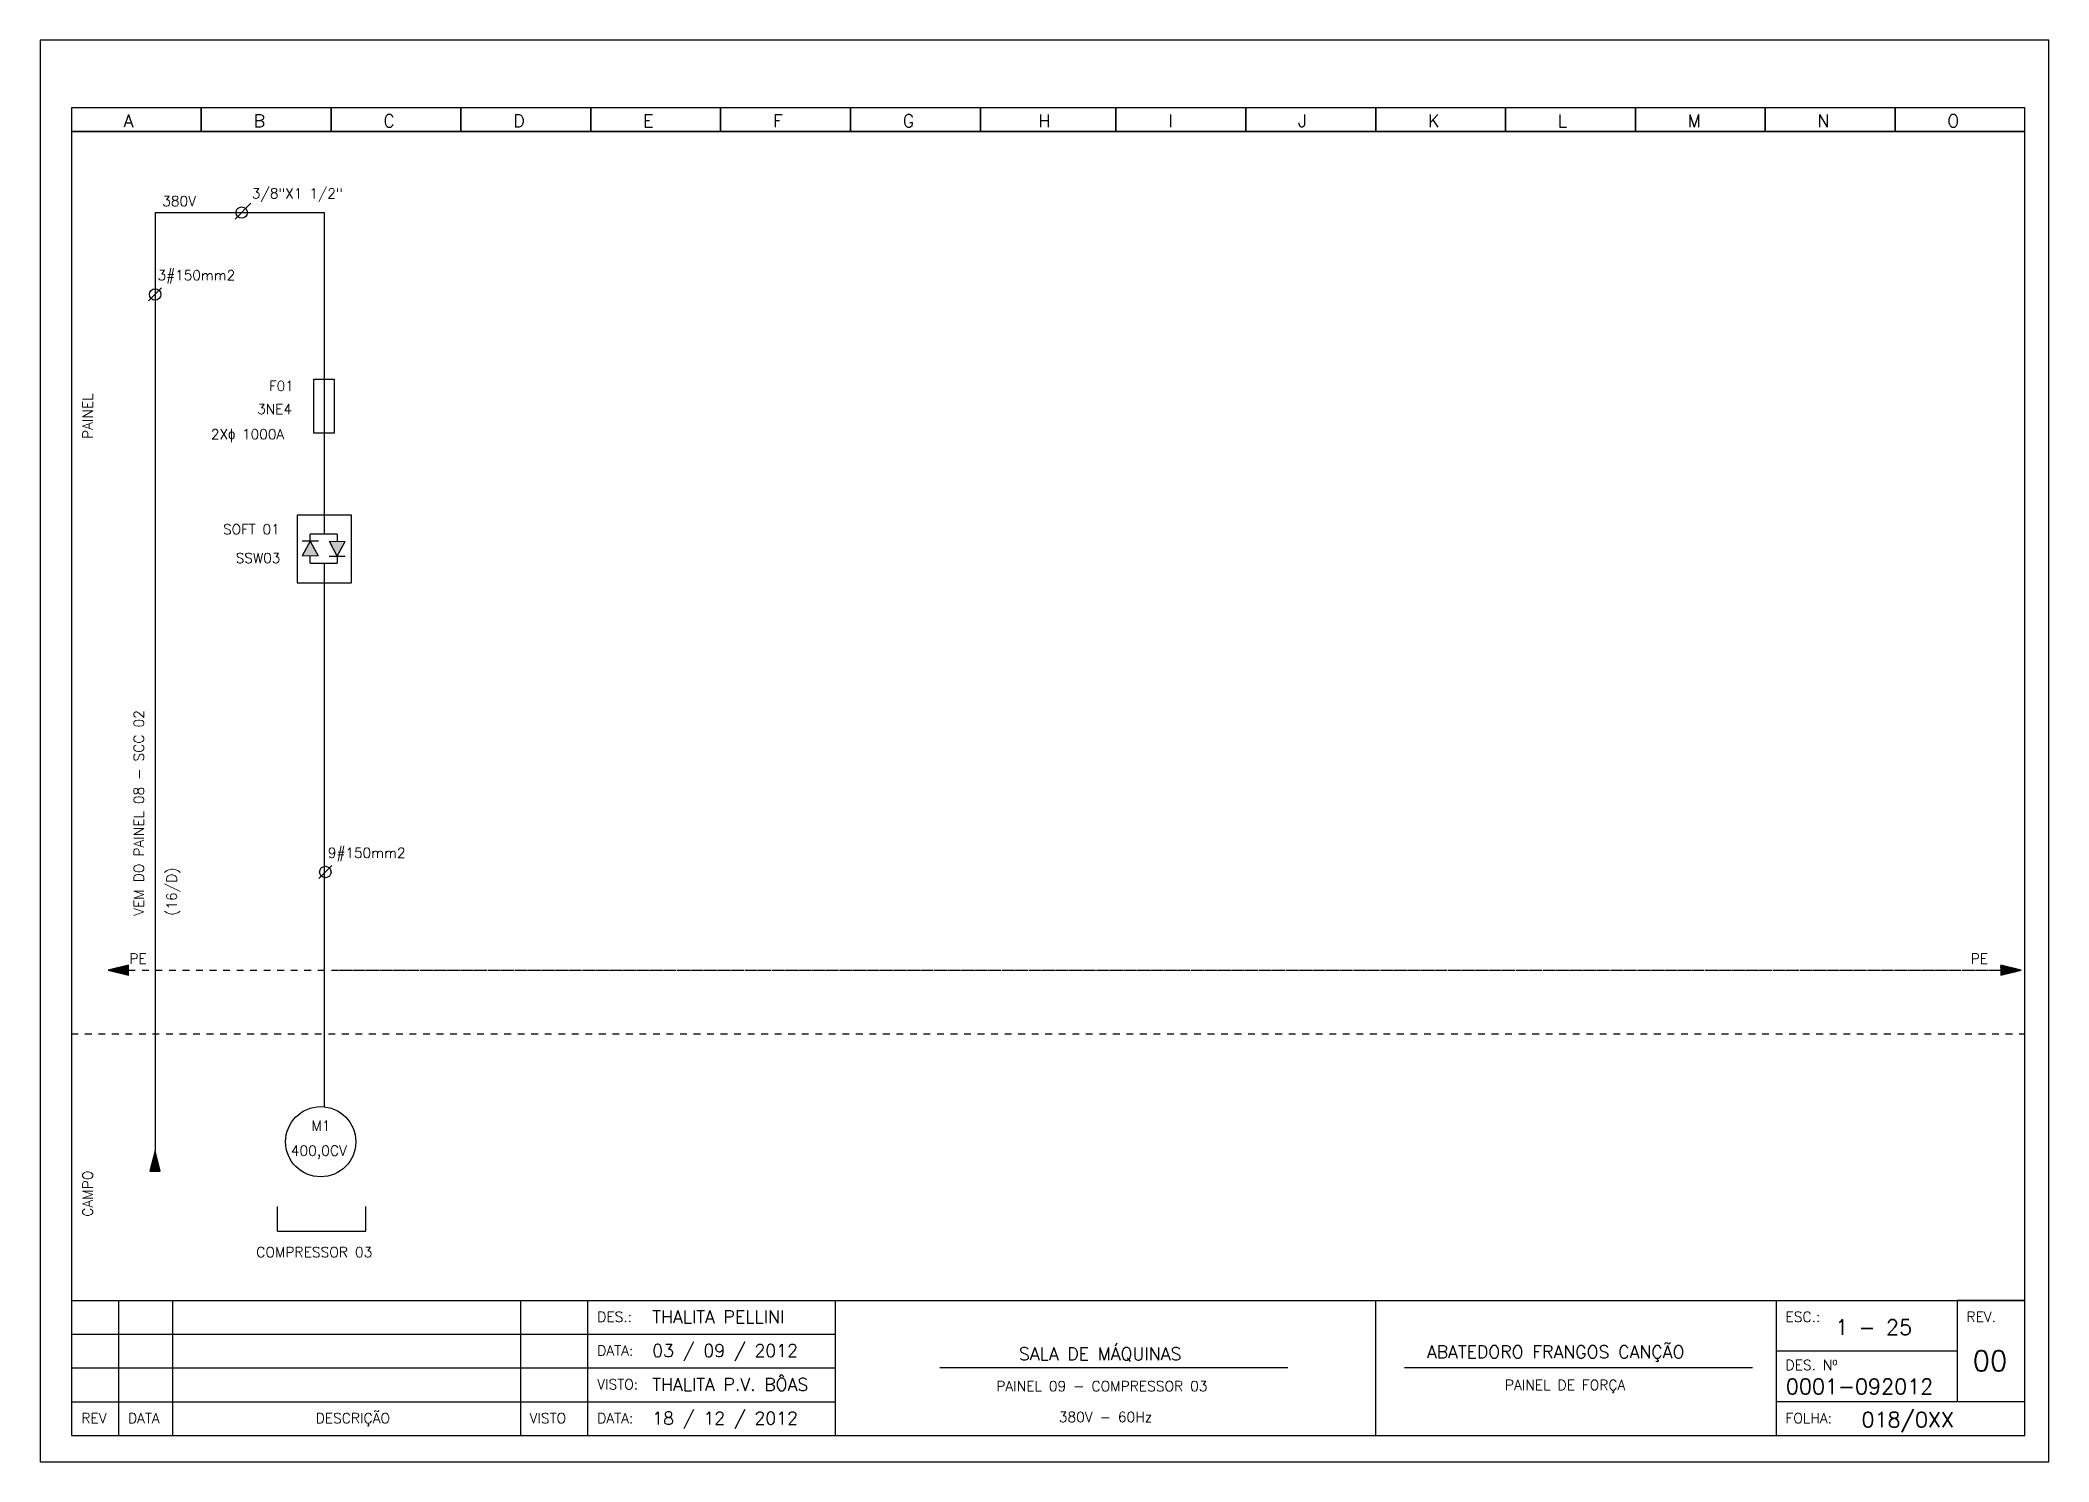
# Model space of a CAD drawing. Header units: millimetres. Extents: x 1974 to 2560, y 1429 to 1567.
# Drawn here: x 2084.93 to 2114.63, y 1491.61 to 1512.63 of the extents above; entities that cross this region are included whole.
import ezdxf

# ---------------------------------------------------------------- set-up
doc = ezdxf.new("R2010")
doc.units = ezdxf.units.MM
for name, pattern in [('DASHDOT2', [0.5, 0.25, -0.125, 0, -0.125]), ('DASHED', [0.75, 0.5, -0.25]), ('HIDDEN2', [0.1875, 0.125, -0.0625])]:
    doc.linetypes.add(name, pattern=pattern)
for name, color, linetype in [('ALIMENTAÇÃO', 6, 'Continuous'), ('CONECTOR_SAK', 2, 'Continuous'), ('EQUIPAMENTOS', 5, 'Continuous'), ('MARGEM', 1, 'Continuous'), ('MOTORES', 5, 'Continuous'), ('PAINEL', 7, 'Continuous'), ('soft', 5, 'Continuous'), ('TERRA', 3, 'DASHED'), ('TEXTO', 4, 'Continuous'), ('TEXTO_2', 5, 'Continuous'), ('TIMBRE', 7, 'Continuous')]:
    doc.layers.add(name, color=color, linetype=linetype)
doc.styles.add('REGUA60', font='romans.shx', dxfattribs={"height": 2})
doc.styles.add('ROMANC', font='romanc.shx', dxfattribs={"height": 0.55})
doc.styles.add('ROMANS', font='romans.shx', dxfattribs={"height": 37})

msp = doc.modelspace()

# ---------------------------------------------------------------- texts
at = {"style": 'ROMANS'}
for s, p in [('ESC.:', (2110.739, 1493.68)), ('REV.', (2113.415, 1493.68)), ('DES. Nº', (2110.739, 1492.967)), ('PAINEL 09 - COMPRESSOR 03', (2099.069, 1492.654)), ('PAINEL DE FORÇA', (2106.59, 1492.671)), ('380V - 60Hz', (2099.993, 1492.198)), ('FOLHA:', (2110.739, 1492.18))]:
    msp.add_text(s, height=0.15, dxfattribs=at).set_placement(p)
at = {"layer": 'TEXTO'}
for s, height, style, p in [('A', 0.188, 'ROMANS', (2086.167, 1511.347)), ('B', 0.188, 'ROMANS', (2088.087, 1511.347)), ('C', 0.188, 'ROMANS', (2090.007, 1511.347)), ('D', 0.188, 'ROMANS', (2091.927, 1511.347)), ('E', 0.188, 'ROMANS', (2093.847, 1511.347)), ('F', 0.188, 'ROMANS', (2095.767, 1511.347)), ('G', 0.188, 'ROMANS', (2097.687, 1511.347)), ('H', 0.188, 'ROMANS', (2099.691, 1511.347)), ('I', 0.188, 'ROMANS', (2101.611, 1511.347)), ('J', 0.188, 'ROMANS', (2103.531, 1511.347)), ('K', 0.188, 'ROMANS', (2105.451, 1511.347)), ('L', 0.188, 'ROMANS', (2107.371, 1511.347)), ('M', 0.188, 'ROMANS', (2109.291, 1511.347)), ('N', 0.188, 'ROMANS', (2111.211, 1511.347)), ('O', 0.188, 'ROMANS', (2113.131, 1511.347)), ('380V', 0.15, 'ROMANS', (2086.736, 1510.178)), ('3/8"X1 1/2"', 0.148, 'ROMANS', (2088.062, 1510.294)), ('3#150mm2', 0.148, 'ROMANS', (2086.668, 1509.084)), ('F01', 0.148, 'ROMANS', (2088.315, 1507.447)), ('3NE4', 0.148, 'ROMANS', (2088.142, 1507.105)), ('2Xɸ 1000A', 0.148, 'ROMANS', (2087.456, 1506.733)), ('SOFT 01', 0.148, 'ROMANS', (2087.637, 1505.327)), ('SSW03', 0.148, 'ROMANS', (2087.824, 1504.901)), ('9#150mm2', 0.148, 'ROMANS', (2089.186, 1500.542)), ('PE', 0.15, 'ROMANS', (2086.25, 1498.975)), ('PE', 0.15, 'ROMANS', (2113.477, 1498.975)), ('M1', 0.15, 'REGUA60', (2088.943, 1496.506)), ('400,0CV', 0.15, 'REGUA60', (2088.638, 1496.137)), ('COMPRESSOR 03', 0.15, 'REGUA60', (2088.127, 1494.635)), ('THALITA PELLINI', 0.1875, 'ROMANS', (2093.983, 1493.66)), ('03 / 09 / 2012', 0.1875, 'ROMANS', (2093.983, 1493.16)), ('THALITA P.V. BÔAS', 0.1875, 'ROMANS', (2093.983, 1492.66)), ('18 / 12 / 2012', 0.1875, 'ROMANS', (2093.983, 1492.16))]:
    msp.add_text(s, height=height, dxfattribs=dict(at, style=style)).set_placement(p)
at = {"layer": 'TEXTO', "style": 'REGUA60'}
for s, p in [('PAINEL', (2085.709, 1506.735)), ('VEM DO PAINEL 08 - SCC 02 ', (2086.467, 1499.684)), ('(16/D)', (2086.951, 1499.684)), ('CAMPO', (2085.709, 1495.234))]:
    msp.add_text(s, height=0.15, rotation=90, dxfattribs=at).set_placement(p)
at = {"layer": 'TEXTO', "color": 150, "style": 'ROMANS'}
for s, height, p in [('DES.:', 0.15, (2093.169, 1493.68)), ('1 - 25', 0.225, (2111.473, 1493.487)), ('DATA:', 0.15, (2093.169, 1493.18)), ('00', 0.3, (2113.506, 1492.953)), ('VISTO:', 0.15, (2093.169, 1492.68)), ('0001-092012', 0.225, (2110.744, 1492.611)), ('REV', 0.15, (2085.542, 1492.18)), ('DATA', 0.15, (2086.23, 1492.18)), ('DESCRIÇÃO', 0.15, (2089.006, 1492.18)), ('VISTO', 0.15, (2092.169, 1492.18)), ('DATA:', 0.15, (2093.169, 1492.18)), ('018/0XX', 0.225, (2111.862, 1492.121))]:
    msp.add_text(s, height=height, dxfattribs=at).set_placement(p)
at = {"layer": 'TEXTO_2', "style": 'ROMANC'}
for s, p in [('SALA DE MÁQUINAS', (2099.404, 1493.113)), ('ABATEDORO FRANGOS CANÇÃO', (2105.436, 1493.141))]:
    msp.add_text(s, height=0.1875, dxfattribs=at).set_placement(p)

# ---------------------------------------------------------------- blocks, each defined once
blk = doc.blocks.new('soft')
at = {"layer": 'soft'}
h = blk.add_hatch(color=7, dxfattribs=at)
h.paths.add_polyline_path([(-0.206, -0.385), (-0.323, -0.602), (-0.088, -0.602)])
h.paths.add_polyline_path([(0.194, -0.609), (0.312, -0.391), (0.077, -0.391)])
for p, q in [((0.403, 0), (-0.397, 0)), ((-0.397, 0), (-0.397, -1)), ((0.403, -1), (0.403, 0)), ((-0.206, -0.385), (-0.323, -0.602)), ((-0.206, -0.385), (-0.088, -0.602)), ((0.194, -0.609), (0.077, -0.391)), ((0.194, -0.609), (0.312, -0.391)), ((-0.397, -1), (0.403, -1))]:
    blk.add_line(p, q, dxfattribs=at)
at = {"layer": 'soft', "color": 7}
for p, q in [((0, 0), (0, -0.282)), ((-0.206, -0.385), (-0.206, -0.282)), ((0.194, -0.282), (-0.206, -0.282)), ((0.194, -0.282), (0.194, -0.391)), ((-0.083, -0.385), (-0.323, -0.385)), ((-0.206, -0.711), (-0.206, -0.602)), ((-0.206, -0.711), (0.194, -0.711)), ((0, -0.711), (0, -1)), ((0.072, -0.609), (0.312, -0.609)), ((0.194, -0.609), (0.194, -0.711))]:
    blk.add_line(p, q, dxfattribs=at)
at = {"layer": 'soft', "lineweight": 20}
for p, q in [((0.312, -0.391), (0.077, -0.391)), ((-0.323, -0.602), (-0.088, -0.602))]:
    blk.add_line(p, q, dxfattribs=at)

# ---------------------------------------------------------------- hatches: boundary and pattern name
at = {"layer": 'EQUIPAMENTOS'}
msp.add_hatch(color=256, dxfattribs=at).paths.add_polyline_path([(2086.706, 1495.907), (2086.631, 1496.207), (2086.556, 1495.907)])
msp.add_hatch(color=256, dxfattribs=at).paths.add_polyline_path([(2086.706, 1495.907), (2086.631, 1496.207), (2086.556, 1495.907)])
at = {"layer": 'TERRA'}
h = msp.add_hatch(dxfattribs=at)
h.set_pattern_fill('ANSI31', color=256, scale=0.004, angle=180, style=0)
h.set_pattern_definition([(225, (2143.19248524, 1547.50084864), (0.0003535533906, -0.0003535533906), [])])
h.paths.add_polyline_path([(2085.938, 1498.881), (2086.238, 1498.881), (2086.238, 1498.956)])
h.paths.add_polyline_path([(2086.238, 1498.806), (2086.238, 1498.881), (2085.938, 1498.881)])
h = msp.add_hatch(dxfattribs=at)
h.set_pattern_fill('ANSI31', color=256, scale=0.004, style=0)
h.set_pattern_definition([(45, (2056.96803103, 1450.2612611), (-0.0003535533906, 0.0003535533906), [])])
h.paths.add_polyline_path([(2114.222, 1498.881), (2113.922, 1498.881), (2113.922, 1498.806)])
h.paths.add_polyline_path([(2113.922, 1498.956), (2113.922, 1498.881), (2114.222, 1498.881)])

# ---------------------------------------------------------------- linework, layer by layer
for p, q in [((2088.44, 1495.021), (2088.44, 1495.385)), ((2089.747, 1495.021), (2089.747, 1495.385)), ((2088.44, 1495.021), (2089.747, 1495.021)), ((2114.279, 1493.997), (2113.279, 1493.997))]:
    msp.add_line(p, q)
at = {"layer": 'ALIMENTAÇÃO'}
for p, q in [((2089.131, 1510.084), (2089.131, 1505.611)), ((2089.131, 1504.611), (2089.131, 1496.86))]:
    msp.add_line(p, q, dxfattribs=at)
at = {"layer": 'CONECTOR_SAK'}
for p, q in [((2088.047, 1510.222), (2087.816, 1509.988)), ((2086.727, 1508.971), (2086.536, 1508.778)), ((2089.245, 1500.429), (2089.054, 1500.236))]:
    msp.add_line(p, q, dxfattribs=at)
for centre in [(2087.911, 1510.084), (2086.631, 1508.874), (2089.149, 1500.332)]:
    msp.add_circle(centre, 0.0846, dxfattribs=at)
at = {"layer": 'EQUIPAMENTOS'}
msp.add_line((2086.631, 1510.084), (2089.131, 1510.084), dxfattribs=at)
msp.add_lwpolyline([(2088.981, 1507.62), (2089.281, 1507.62), (2089.281, 1506.82), (2088.981, 1506.82)], close=True, dxfattribs=at)
msp.add_lwpolyline([(2086.706, 1495.907), (2086.631, 1496.207), (2086.556, 1495.907), (2086.706, 1495.907)], dxfattribs=at)
at = {"layer": 'MARGEM', "color": 7}
msp.add_lwpolyline([(2084.932, 1491.609), (2114.632, 1491.609), (2114.632, 1512.634), (2084.932, 1512.634)], close=True, dxfattribs=at)
at = {"layer": 'MOTORES'}
msp.add_circle((2089.08, 1496.343), 0.519, dxfattribs=at)
at = {"layer": 'PAINEL', "color": 12, "linetype": 'HIDDEN2', "ltscale": 0.005}
msp.add_line((2085.394, 1497.941), (2114.279, 1497.941), dxfattribs=at)
at = {"layer": 'soft'}
msp.add_line((2086.631, 1510.084), (2086.631, 1496.207), dxfattribs=at)
at = {"layer": 'TERRA', "linetype": 'DASHDOT2', "ltscale": 0.0025}
for p, q in [((2086.238, 1498.881), (2113.922, 1498.881)), ((2086.238, 1498.881), (2113.922, 1498.881)), ((2089.349, 1498.881), (2114.222, 1498.881))]:
    msp.add_line(p, q, dxfattribs=at)
at = {"layer": 'TERRA'}
for points in [[(2086.238, 1498.956), (2085.938, 1498.881), (2086.238, 1498.806), (2086.238, 1498.956)], [(2086.238, 1498.956), (2085.938, 1498.881), (2086.238, 1498.806), (2086.238, 1498.956)], [(2113.922, 1498.806), (2114.222, 1498.881), (2113.922, 1498.956), (2113.922, 1498.806)], [(2113.922, 1498.806), (2114.222, 1498.881), (2113.922, 1498.956), (2113.922, 1498.806)]]:
    msp.add_lwpolyline(points, dxfattribs=at)
at = {"layer": 'TIMBRE', "color": 12}
msp.add_line((2114.279, 1511.634), (2085.394, 1511.634), dxfattribs=at)
at = {"layer": 'TIMBRE'}
for p, q in [((2085.394, 1493.997), (2114.279, 1493.997)), ((2086.094, 1491.997), (2086.094, 1493.997)), ((2086.894, 1491.997), (2086.894, 1493.997)), ((2092.032, 1493.997), (2092.032, 1491.997)), ((2093.032, 1491.997), (2093.032, 1493.997)), ((2096.685, 1493.997), (2096.685, 1491.997)), ((2104.675, 1493.997), (2104.675, 1491.997)), ((2110.603, 1493.997), (2110.603, 1491.997)), ((2113.279, 1493.997), (2113.279, 1492.497)), ((2085.394, 1493.497), (2096.685, 1493.497)), ((2113.279, 1493.247), (2110.603, 1493.247)), ((2085.394, 1492.997), (2096.685, 1492.997)), ((2103.379, 1492.997), (2098.235, 1492.997)), ((2110.25, 1492.997), (2105.107, 1492.997)), ((2085.394, 1492.497), (2096.685, 1492.497)), ((2114.279, 1492.497), (2110.603, 1492.497))]:
    msp.add_line(p, q, dxfattribs=at)
at = {"layer": 'TIMBRE', "color": 12}
for points in [[(2085.394, 1511.284), (2087.314, 1511.284), (2087.314, 1511.634), (2085.394, 1511.634)], [(2087.314, 1511.284), (2089.234, 1511.284), (2089.234, 1511.634), (2087.314, 1511.634)], [(2089.234, 1511.284), (2091.154, 1511.284), (2091.154, 1511.634), (2089.234, 1511.634)], [(2091.154, 1511.284), (2093.074, 1511.284), (2093.074, 1511.634), (2091.154, 1511.634)], [(2093.074, 1511.284), (2094.994, 1511.284), (2094.994, 1511.634), (2093.074, 1511.634)], [(2094.994, 1511.284), (2096.914, 1511.284), (2096.914, 1511.634), (2094.994, 1511.634)], [(2096.914, 1511.284), (2098.834, 1511.284), (2098.834, 1511.634), (2096.914, 1511.634)], [(2098.834, 1511.284), (2100.839, 1511.284), (2100.839, 1511.634), (2098.834, 1511.634)], [(2100.839, 1511.284), (2102.759, 1511.284), (2102.759, 1511.634), (2100.839, 1511.634)], [(2102.759, 1511.284), (2104.679, 1511.284), (2104.679, 1511.634), (2102.759, 1511.634)], [(2104.679, 1511.284), (2106.599, 1511.284), (2106.599, 1511.634), (2104.679, 1511.634)], [(2106.599, 1511.284), (2108.519, 1511.284), (2108.519, 1511.634), (2106.599, 1511.634)], [(2108.519, 1511.284), (2110.439, 1511.284), (2110.439, 1511.634), (2108.519, 1511.634)], [(2110.439, 1511.284), (2112.359, 1511.284), (2112.359, 1511.634), (2110.439, 1511.634)], [(2112.359, 1511.284), (2114.279, 1511.284), (2114.279, 1511.634), (2112.359, 1511.634)], [(2085.394, 1491.997), (2114.279, 1491.997), (2114.279, 1511.284), (2085.394, 1511.284)]]:
    msp.add_lwpolyline(points, close=True, dxfattribs=at)

# ---------------------------------------------------------------- block references
at = {"layer": 'soft'}
msp.add_blockref('soft', (2089.131, 1505.611), dxfattribs=at)

msp.set_redraw_order([(e.dxf.handle, doc.entitydb.next_handle()) for e in msp.query("TEXT MTEXT ATTDEF DIMENSION ARC_DIMENSION")])  # texts and dimensions are drawn at this point

doc.saveas('drawing.dxf')
